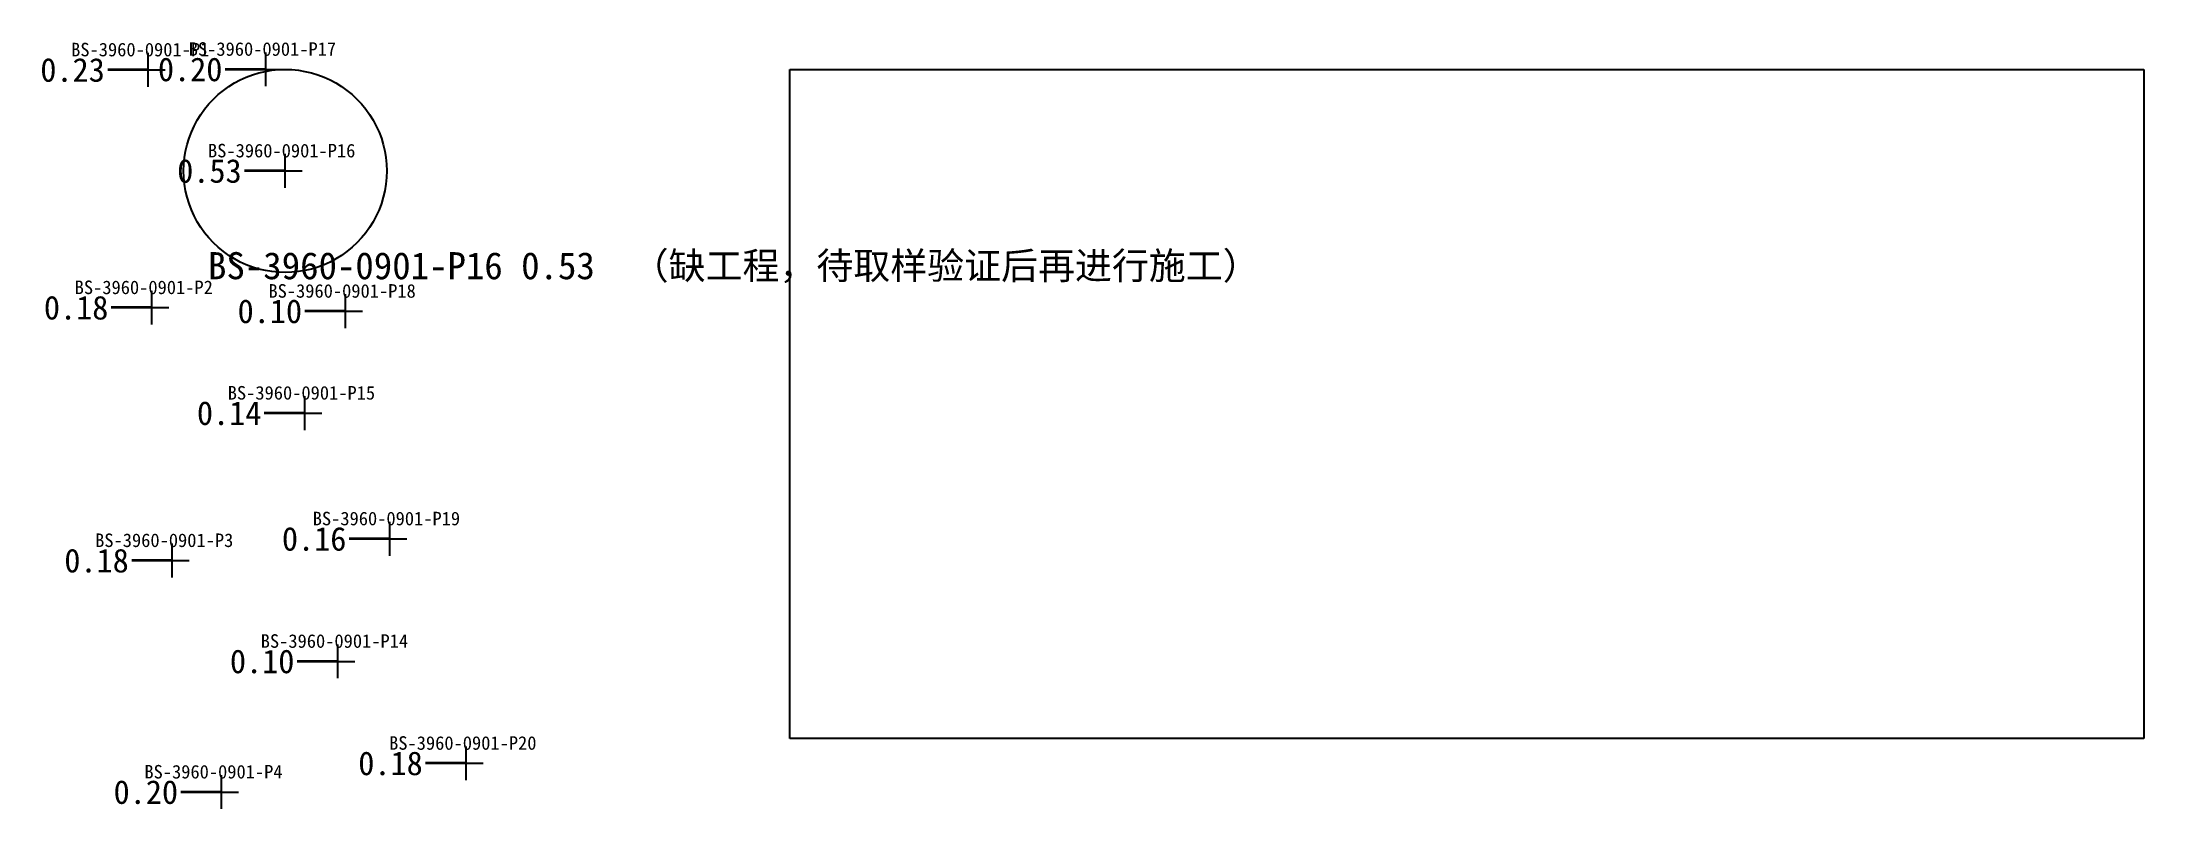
# Model space of a CAD drawing. Header units: metres. Extents: x 469944 to 470140, y 4349678 to 4349808.
# Drawn here: x 470045.1 to 470107.2, y 4349768.5 to 4349791.2 of the extents above; entities that cross this region are included whole.
import ezdxf

# ---------------------------------------------------------------- set-up
doc = ezdxf.new("R2010")
doc.units = ezdxf.units.M
for name, color, linetype in [('点', 7, 'Continuous'), ('缺工程待取样', 7, 'Continuous'), ('钻孔', 7, 'Continuous')]:
    doc.layers.add(name, color=color, linetype=linetype)
doc.styles.add('CN_TTF', font='simsunb.ttf')
picture_1 = doc.add_image_def('image1.png', size_in_pixel=(1052, 520))

msp = doc.modelspace()

# ---------------------------------------------------------------- texts
at = {"layer": '缺工程待取样', "color": 6, "style": 'CN_TTF'}
msp.add_text('BS-3960-0901-P16 0.53  （缺工程，待取样验证后再进行施工）', height=0.8, dxfattribs=at).set_placement((470050.029, 4349784.18))
at = {"layer": '钻孔', "color": 138, "true_color": 0x004c4c, "style": 'CN_TTF'}
for s, p in [('BS-3960-0901-P1', (470045.986, 4349790.765)), ('BS-3960-0901-P17', (470049.46, 4349790.781)), ('BS-3960-0901-P16', (470050.029, 4349787.78)), ('BS-3960-0901-P2', (470046.091, 4349783.741)), ('BS-3960-0901-P18', (470051.814, 4349783.635)), ('BS-3960-0901-P15', (470050.612, 4349780.625)), ('BS-3960-0901-P19', (470053.123, 4349776.911)), ('BS-3960-0901-P3', (470046.695, 4349776.269)), ('BS-3960-0901-P14', (470051.587, 4349773.292)), ('BS-3960-0901-P20', (470055.379, 4349770.28)), ('BS-3960-0901-P4', (470048.15, 4349769.431))]:
    msp.add_text(s, height=0.4, dxfattribs=at).set_placement(p)
at = {"layer": '钻孔', "color": 8, "style": 'CN_TTF'}
for s, p in [('0.23', (470045.076, 4349790.015)), ('0.20', (470048.55, 4349790.031)), ('0.18', (470045.181, 4349782.991)), ('0.10', (470050.904, 4349782.885)), ('0.14', (470049.702, 4349779.875)), ('0.16', (470052.213, 4349776.161)), ('0.18', (470045.785, 4349775.519)), ('0.10', (470050.677, 4349772.542)), ('0.18', (470054.469, 4349769.53)), ('0.20', (470047.24, 4349768.681))]:
    msp.add_text(s, height=0.7, dxfattribs=at).set_placement(p)
at = {"layer": '钻孔', "color": 4, "style": 'CN_TTF'}
msp.add_text('0.53', height=0.7, dxfattribs=at).set_placement((470049.119, 4349787.03))

# ---------------------------------------------------------------- linework, layer by layer
at = {"layer": '点', "color": 138, "true_color": 0x004c4c}
for p, q in [((470048.266, 4349789.865), (470048.266, 4349790.865)), ((470051.74, 4349789.881), (470051.74, 4349790.881)), ((470047.766, 4349790.365), (470048.766, 4349790.365)), ((470051.24, 4349790.381), (470052.24, 4349790.381)), ((470051.809, 4349787.38), (470052.809, 4349787.38)), ((470052.309, 4349786.88), (470052.309, 4349787.88)), ((470048.371, 4349782.841), (470048.371, 4349783.841)), ((470054.094, 4349782.735), (470054.094, 4349783.735)), ((470047.871, 4349783.341), (470048.871, 4349783.341)), ((470053.594, 4349783.235), (470054.594, 4349783.235)), ((470052.892, 4349779.725), (470052.892, 4349780.725)), ((470052.392, 4349780.225), (470053.392, 4349780.225)), ((470055.403, 4349776.011), (470055.403, 4349777.011)), ((470048.975, 4349775.369), (470048.975, 4349776.369)), ((470054.903, 4349776.511), (470055.903, 4349776.511)), ((470048.475, 4349775.869), (470049.475, 4349775.869)), ((470053.867, 4349772.392), (470053.867, 4349773.392)), ((470053.367, 4349772.892), (470054.367, 4349772.892)), ((470057.659, 4349769.38), (470057.659, 4349770.38)), ((470050.43, 4349768.531), (470050.43, 4349769.531)), ((470057.159, 4349769.88), (470058.159, 4349769.88)), ((470049.93, 4349769.031), (470050.93, 4349769.031))]:
    msp.add_line(p, q, dxfattribs=at)
at = {"layer": '缺工程待取样', "color": 6}
msp.add_lwpolyline([(470055.309, 4349787.38), (470055.303, 4349787.184), (470055.283, 4349786.988), (470055.251, 4349786.795), (470055.207, 4349786.604), (470055.15, 4349786.416), (470055.081, 4349786.232), (470055, 4349786.053), (470054.907, 4349785.88), (470054.803, 4349785.713), (470054.689, 4349785.554), (470054.565, 4349785.402), (470054.43, 4349785.259), (470054.287, 4349785.124), (470054.135, 4349785), (470053.976, 4349784.886), (470053.809, 4349784.782), (470053.636, 4349784.689), (470053.457, 4349784.608), (470053.273, 4349784.539), (470053.085, 4349784.482), (470052.894, 4349784.438), (470052.701, 4349784.406), (470052.505, 4349784.386), (470052.309, 4349784.38), (470052.113, 4349784.386), (470051.917, 4349784.406), (470051.724, 4349784.438), (470051.533, 4349784.482), (470051.345, 4349784.539), (470051.161, 4349784.608), (470050.982, 4349784.689), (470050.809, 4349784.782), (470050.642, 4349784.886), (470050.483, 4349785), (470050.331, 4349785.124), (470050.188, 4349785.259), (470050.053, 4349785.402), (470049.929, 4349785.554), (470049.815, 4349785.713), (470049.711, 4349785.88), (470049.618, 4349786.053), (470049.537, 4349786.232), (470049.468, 4349786.416), (470049.411, 4349786.604), (470049.367, 4349786.795), (470049.335, 4349786.988), (470049.315, 4349787.184), (470049.309, 4349787.38), (470049.315, 4349787.576), (470049.335, 4349787.772), (470049.367, 4349787.965), (470049.411, 4349788.156), (470049.468, 4349788.344), (470049.537, 4349788.528), (470049.618, 4349788.707), (470049.711, 4349788.88), (470049.815, 4349789.047), (470049.929, 4349789.206), (470050.053, 4349789.358), (470050.188, 4349789.501), (470050.331, 4349789.636), (470050.483, 4349789.76), (470050.642, 4349789.874), (470050.809, 4349789.978), (470050.982, 4349790.071), (470051.161, 4349790.152), (470051.345, 4349790.221), (470051.533, 4349790.278), (470051.724, 4349790.322), (470051.917, 4349790.354), (470052.113, 4349790.374), (470052.309, 4349790.38), (470052.505, 4349790.374), (470052.701, 4349790.354), (470052.894, 4349790.322), (470053.085, 4349790.278), (470053.273, 4349790.221), (470053.457, 4349790.152), (470053.636, 4349790.071), (470053.809, 4349789.978), (470053.976, 4349789.874), (470054.135, 4349789.76), (470054.287, 4349789.636), (470054.43, 4349789.501), (470054.565, 4349789.358), (470054.689, 4349789.206), (470054.803, 4349789.047), (470054.907, 4349788.88), (470055, 4349788.707), (470055.081, 4349788.528), (470055.15, 4349788.344), (470055.207, 4349788.156), (470055.251, 4349787.965), (470055.283, 4349787.772), (470055.303, 4349787.576), (470055.309, 4349787.38)], close=True, dxfattribs=at)
at = {"layer": '钻孔', "color": 8, "lineweight": 35}
for p, q in [((470048.266, 4349790.365), (470047.066, 4349790.365)), ((470051.74, 4349790.381), (470050.54, 4349790.381)), ((470048.371, 4349783.341), (470047.171, 4349783.341)), ((470054.094, 4349783.235), (470052.894, 4349783.235)), ((470052.892, 4349780.225), (470051.692, 4349780.225)), ((470055.403, 4349776.511), (470054.203, 4349776.511)), ((470048.975, 4349775.869), (470047.775, 4349775.869)), ((470053.867, 4349772.892), (470052.667, 4349772.892)), ((470057.659, 4349769.88), (470056.459, 4349769.88)), ((470050.43, 4349769.031), (470049.23, 4349769.031))]:
    msp.add_line(p, q, dxfattribs=at)
at = {"layer": '钻孔', "color": 4, "lineweight": 35}
msp.add_line((470052.309, 4349787.38), (470051.109, 4349787.38), dxfattribs=at)

msp.set_redraw_order([(e.dxf.handle, doc.entitydb.next_handle()) for e in msp.query("TEXT MTEXT ATTDEF DIMENSION ARC_DIMENSION")])  # texts and dimensions are drawn at this point

# ---------------------------------------------------------------- pictures from other files: only their frames are drawn
image = msp.add_image(picture_1, insert=(470067.22, 4349770.609), size_in_units=(40, 19.772))

doc.saveas('drawing.dxf')
